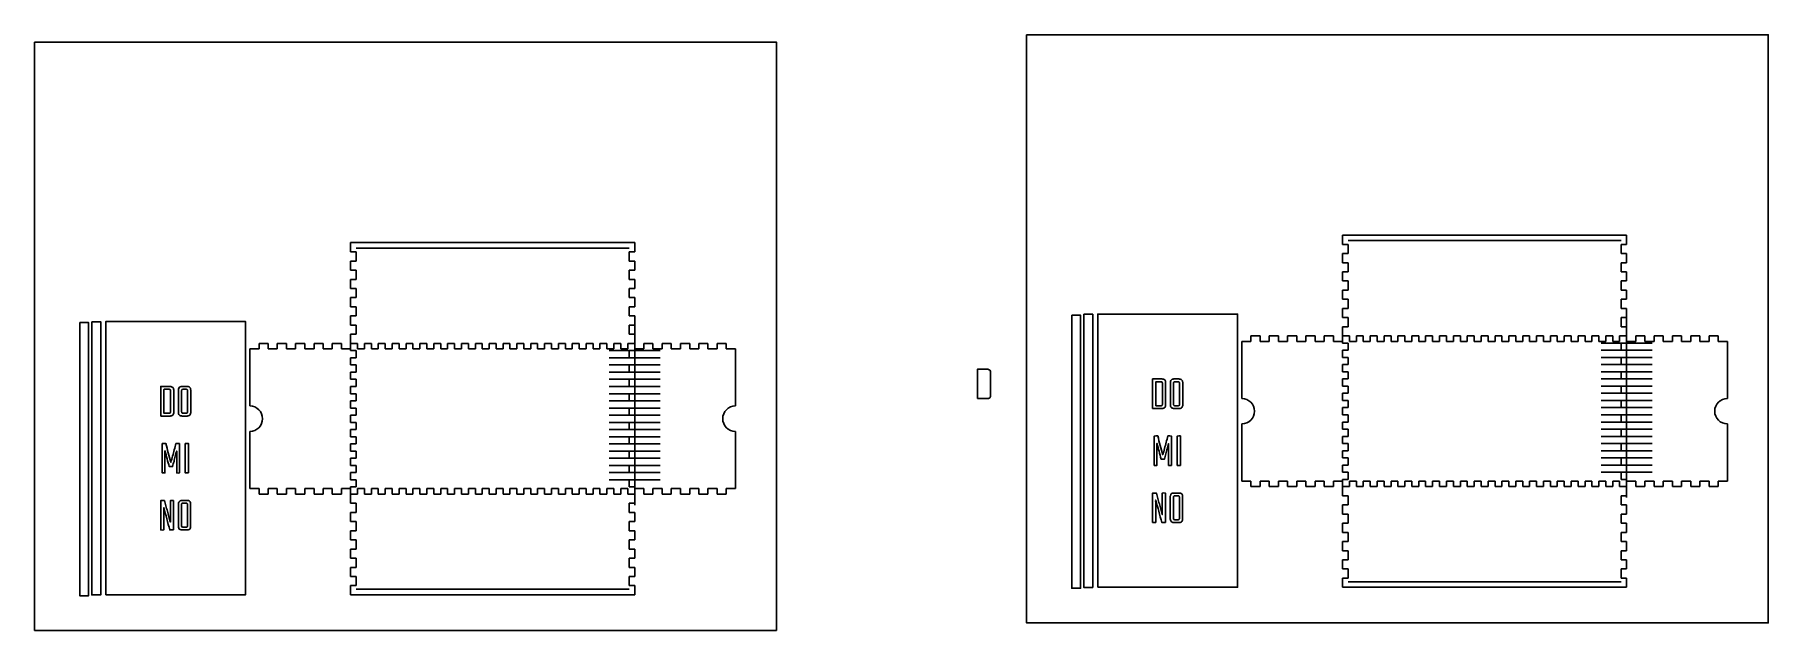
# Model space of a CAD drawing. Header units: millimetres. Extents: x 8559 to 9924, y 4295 to 4764.
import ezdxf

# ---------------------------------------------------------------- set-up
doc = ezdxf.new("R2010")
doc.units = ezdxf.units.MM
doc.header["$LTSCALE"] = 10
doc.header["$PDMODE"] = 2
doc.header["$PDSIZE"] = 20
for name, color, linetype in [('Corte exterior', 1, 'Continuous'), ('Corte interior', 5, 'Continuous'), ('Grabado linea bajo', 4, 'Continuous'), ('Grabado relleno', 6, 'Continuous'), ('Material', 7, 'Continuous')]:
    doc.layers.add(name, color=color, linetype=linetype)

msp = doc.modelspace()

# ---------------------------------------------------------------- linework, layer by layer
at = {"layer": 'Corte exterior', "color": 1}
for p, q in [((8808, 4592.9), (8808, 4600.2)), ((8808, 4600.2), (9031.6, 4600.2)), ((9031.6, 4600.2), (9031.6, 4592.9)), ((9588.8, 4598.8), (9588.8, 4606.1)), ((9588.8, 4606.1), (9812.4, 4606.1)), ((9593.1, 4598.8), (9588.8, 4598.8)), ((9593.1, 4591.6), (9593.1, 4598.8)), ((9808.1, 4591.6), (9808.1, 4598.8)), ((9808.1, 4598.8), (9812.4, 4598.8)), ((9812.4, 4606.1), (9812.4, 4598.8)), ((8812.3, 4592.9), (8808, 4592.9)), ((8808, 4578.5), (8808, 4585.7)), ((8808, 4585.7), (8812.3, 4585.7)), ((8812.3, 4585.7), (8812.3, 4592.9)), ((9027.3, 4585.7), (9027.3, 4592.9)), ((9027.3, 4592.9), (9031.6, 4592.9)), ((9031.6, 4585.7), (9027.3, 4585.7)), ((9031.6, 4585.7), (9031.6, 4578.5)), ((9031.6, 4578.5), (9031.6, 4585.7)), ((9588.8, 4584.4), (9588.8, 4591.6)), ((9588.8, 4591.6), (9593.1, 4591.6)), ((9812.4, 4591.6), (9808.1, 4591.6)), ((9812.4, 4591.6), (9812.4, 4584.4)), ((9812.4, 4584.4), (9812.4, 4591.6)), ((8812.3, 4578.5), (8808, 4578.5)), ((8812.3, 4571.3), (8812.3, 4578.5)), ((9027.3, 4571.3), (9027.3, 4578.5)), ((9027.3, 4578.5), (9031.6, 4578.5)), ((9593.1, 4584.4), (9588.8, 4584.4)), ((9588.8, 4570), (9588.8, 4577.2)), ((9588.8, 4577.2), (9593.1, 4577.2)), ((9593.1, 4577.2), (9593.1, 4584.4)), ((9808.1, 4577.2), (9808.1, 4584.4)), ((9808.1, 4584.4), (9812.4, 4584.4)), ((9812.4, 4577.2), (9808.1, 4577.2)), ((9812.4, 4577.2), (9812.4, 4570)), ((9812.4, 4570), (9812.4, 4577.2)), ((8808, 4564.1), (8808, 4571.3)), ((8808, 4571.3), (8812.3, 4571.3)), ((8812.3, 4564.1), (8808, 4564.1)), ((8812.3, 4556.9), (8812.3, 4564.1)), ((9031.6, 4571.3), (9027.3, 4571.3)), ((9027.3, 4556.9), (9027.3, 4564.1)), ((9027.3, 4564.1), (9031.6, 4564.1)), ((9031.6, 4571.3), (9031.6, 4564.1)), ((9031.6, 4564.1), (9031.6, 4571.3)), ((9593.1, 4570), (9588.8, 4570)), ((9588.8, 4555.6), (9588.8, 4562.8)), ((9588.8, 4562.8), (9593.1, 4562.8)), ((9593.1, 4562.8), (9593.1, 4570)), ((9808.1, 4562.8), (9808.1, 4570)), ((9808.1, 4570), (9812.4, 4570)), ((9812.4, 4562.8), (9808.1, 4562.8)), ((9812.4, 4562.8), (9812.4, 4555.6)), ((9812.4, 4555.6), (9812.4, 4562.8)), ((8808, 4549.7), (8808, 4556.9)), ((8808, 4556.9), (8812.3, 4556.9)), ((8812.3, 4549.7), (8808, 4549.7)), ((8812.3, 4542.5), (8812.3, 4549.7)), ((9031.6, 4556.9), (9027.3, 4556.9)), ((9027.3, 4542.5), (9027.3, 4549.7)), ((9027.3, 4549.7), (9031.6, 4549.7)), ((9031.6, 4556.9), (9031.6, 4549.7)), ((9031.6, 4549.7), (9031.6, 4556.9)), ((9593.1, 4555.6), (9588.8, 4555.6)), ((9588.8, 4541.2), (9588.8, 4548.4)), ((9588.8, 4548.4), (9593.1, 4548.4)), ((9593.1, 4548.4), (9593.1, 4555.6)), ((9808.1, 4548.4), (9808.1, 4555.6)), ((9808.1, 4555.6), (9812.4, 4555.6)), ((9812.4, 4548.4), (9808.1, 4548.4)), ((9812.4, 4548.4), (9812.4, 4541.2)), ((9812.4, 4541.2), (9812.4, 4548.4)), ((8808, 4535.3), (8808, 4542.5)), ((8808, 4542.5), (8812.3, 4542.5)), ((8812.3, 4535.3), (8808, 4535.3)), ((8812.3, 4528.1), (8812.3, 4535.3)), ((9031.6, 4542.5), (9027.3, 4542.5)), ((9027.3, 4528.1), (9027.3, 4535.3)), ((9027.3, 4535.3), (9031.6, 4535.3)), ((9031.6, 4542.5), (9031.6, 4535.3)), ((9031.6, 4535.3), (9031.6, 4542.5)), ((9593.1, 4541.2), (9588.8, 4541.2)), ((9588.8, 4526.8), (9588.8, 4534)), ((9588.8, 4534), (9593.1, 4534)), ((9593.1, 4534), (9593.1, 4541.2)), ((9808.1, 4534), (9808.1, 4541.2)), ((9808.1, 4541.2), (9812.4, 4541.2)), ((9812.4, 4534), (9808.1, 4534)), ((9812.4, 4534), (9812.4, 4526.8)), ((8743.1, 4520.9), (8735.9, 4520.9)), ((8735.9, 4520.9), (8735.9, 4516.6)), ((8743.1, 4516.6), (8743.1, 4520.9)), ((8757.5, 4520.9), (8750.3, 4520.9)), ((8750.3, 4520.9), (8750.3, 4516.6)), ((8757.5, 4516.6), (8757.5, 4520.9)), ((8772, 4520.9), (8764.7, 4520.9)), ((8764.7, 4520.9), (8764.7, 4516.6)), ((8772, 4516.6), (8772, 4520.9)), ((8786.4, 4520.9), (8779.2, 4520.9)), ((8779.2, 4520.9), (8779.2, 4516.6)), ((8786.4, 4516.6), (8786.4, 4520.9)), ((8800.8, 4520.9), (8793.6, 4520.9)), ((8793.6, 4520.9), (8793.6, 4516.6)), ((8800.8, 4516.6), (8800.8, 4520.9)), ((8808, 4520.9), (8808, 4528.1)), ((8808, 4528.1), (8812.3, 4528.1)), ((9031.6, 4528.1), (9027.3, 4528.1)), ((9031.6, 4528.1), (9031.6, 4520.9)), ((9031.6, 4520.9), (9031.6, 4515.2)), ((9038.8, 4516.6), (9038.8, 4520.9)), ((9038.8, 4520.9), (9046, 4520.9)), ((9046, 4520.9), (9046, 4516.6)), ((9053.2, 4516.6), (9053.2, 4520.9)), ((9053.2, 4520.9), (9060.4, 4520.9)), ((9060.4, 4520.9), (9060.4, 4516.6)), ((9067.6, 4516.6), (9067.6, 4520.9)), ((9067.6, 4520.9), (9074.9, 4520.9)), ((9074.9, 4520.9), (9074.9, 4516.6)), ((9082.1, 4516.6), (9082.1, 4520.9)), ((9082.1, 4520.9), (9089.3, 4520.9)), ((9089.3, 4520.9), (9089.3, 4516.6)), ((9096.5, 4516.6), (9096.5, 4520.9)), ((9096.5, 4520.9), (9103.7, 4520.9)), ((9103.7, 4520.9), (9103.7, 4516.6)), ((9509.5, 4522.5), (9509.5, 4477.5)), ((9516.7, 4522.5), (9509.5, 4522.5)), ((9523.9, 4526.8), (9516.7, 4526.8)), ((9516.7, 4526.8), (9516.7, 4522.5)), ((9523.9, 4522.5), (9523.9, 4526.8)), ((9531.1, 4522.5), (9523.9, 4522.5)), ((9538.3, 4526.8), (9531.1, 4526.8)), ((9531.1, 4526.8), (9531.1, 4522.5)), ((9538.3, 4522.5), (9538.3, 4526.8)), ((9545.5, 4522.5), (9538.3, 4522.5)), ((9552.7, 4526.8), (9545.5, 4526.8)), ((9545.5, 4526.8), (9545.5, 4522.5)), ((9552.7, 4522.5), (9552.7, 4526.8)), ((9559.9, 4522.5), (9552.7, 4522.5)), ((9567.2, 4526.8), (9559.9, 4526.8)), ((9559.9, 4526.8), (9559.9, 4522.5)), ((9567.2, 4522.5), (9567.2, 4526.8)), ((9574.4, 4522.5), (9567.2, 4522.5)), ((9581.6, 4526.8), (9574.4, 4526.8)), ((9574.4, 4526.8), (9574.4, 4522.5)), ((9581.6, 4522.5), (9581.6, 4526.8)), ((9588.8, 4522.5), (9581.6, 4522.5)), ((9812.4, 4526.8), (9812.4, 4521.1)), ((9812.4, 4522.5), (9819.6, 4522.5)), ((9819.6, 4522.5), (9819.6, 4526.8)), ((9819.6, 4526.8), (9826.8, 4526.8)), ((9826.8, 4526.8), (9826.8, 4522.5)), ((9826.8, 4522.5), (9834, 4522.5)), ((9834, 4522.5), (9834, 4526.8)), ((9834, 4526.8), (9841.2, 4526.8)), ((9841.2, 4526.8), (9841.2, 4522.5)), ((9841.2, 4522.5), (9848.4, 4522.5)), ((9848.4, 4522.5), (9848.4, 4526.8)), ((9848.4, 4526.8), (9855.6, 4526.8)), ((9855.6, 4526.8), (9855.6, 4522.5)), ((9855.6, 4522.5), (9862.8, 4522.5)), ((9862.8, 4522.5), (9862.8, 4526.8)), ((9862.8, 4526.8), (9870.1, 4526.8)), ((9870.1, 4526.8), (9870.1, 4522.5)), ((9870.1, 4522.5), (9877.3, 4522.5)), ((9877.3, 4522.5), (9877.3, 4526.8)), ((9877.3, 4526.8), (9884.5, 4526.8)), ((9884.5, 4526.8), (9884.5, 4522.5)), ((9884.5, 4522.5), (9891.7, 4522.5)), ((9891.7, 4522.5), (9891.7, 4477.5)), ((8728.7, 4516.6), (8728.7, 4471.6)), ((8735.9, 4516.6), (8728.7, 4516.6)), ((8750.3, 4516.6), (8743.1, 4516.6)), ((8764.7, 4516.6), (8757.5, 4516.6)), ((8779.2, 4516.6), (8772, 4516.6)), ((8793.6, 4516.6), (8786.4, 4516.6)), ((8808, 4516.6), (8800.8, 4516.6)), ((9031.6, 4516.6), (9038.8, 4516.6)), ((9031.6, 4509.6), (9031.6, 4503.9)), ((9046, 4516.6), (9053.2, 4516.6)), ((9060.4, 4516.6), (9067.6, 4516.6)), ((9074.9, 4516.6), (9082.1, 4516.6)), ((9089.3, 4516.6), (9096.5, 4516.6)), ((9103.7, 4516.6), (9110.9, 4516.6)), ((9110.9, 4516.6), (9110.9, 4471.6)), ((9812.4, 4515.5), (9812.4, 4509.8)), ((9812.4, 4504.2), (9812.4, 4498.5)), ((9031.6, 4498.3), (9031.6, 4492.6)), ((9812.4, 4492.9), (9812.4, 4487.2)), ((9031.6, 4487), (9031.6, 4481.3)), ((9812.4, 4481.6), (9812.4, 4475.9)), ((9031.6, 4475.7), (9031.6, 4470)), ((9031.6, 4464.4), (9031.6, 4458.7)), ((9812.4, 4470.3), (9812.4, 4464.6)), ((8728.7, 4451.6), (8728.7, 4406.6)), ((9031.6, 4453.1), (9031.6, 4447.4)), ((9110.9, 4451.6), (9110.9, 4406.6)), ((9509.5, 4457.5), (9509.5, 4412.5)), ((9812.4, 4459), (9812.4, 4453.3)), ((9891.7, 4457.5), (9891.7, 4412.5)), ((9031.6, 4441.8), (9031.6, 4436.1)), ((9812.4, 4447.7), (9812.4, 4442)), ((9812.4, 4436.4), (9812.4, 4430.7)), ((9031.6, 4430.5), (9031.6, 4424.8)), ((9812.4, 4425.1), (9812.4, 4419.5)), ((9031.6, 4419.2), (9031.6, 4413.6)), ((9516.7, 4412.5), (9509.5, 4412.5)), ((9516.7, 4408.2), (9516.7, 4412.5)), ((9523.9, 4408.2), (9516.7, 4408.2)), ((9531.1, 4412.5), (9523.9, 4412.5)), ((9523.9, 4412.5), (9523.9, 4408.2)), ((9531.1, 4408.2), (9531.1, 4412.5)), ((9538.3, 4408.2), (9531.1, 4408.2)), ((9545.5, 4412.5), (9538.3, 4412.5)), ((9538.3, 4412.5), (9538.3, 4408.2)), ((9545.5, 4408.2), (9545.5, 4412.5)), ((9552.7, 4408.2), (9545.5, 4408.2)), ((9559.9, 4412.5), (9552.7, 4412.5)), ((9552.7, 4412.5), (9552.7, 4408.2)), ((9559.9, 4408.2), (9559.9, 4412.5)), ((9567.2, 4408.2), (9559.9, 4408.2)), ((9574.4, 4412.5), (9567.2, 4412.5)), ((9567.2, 4412.5), (9567.2, 4408.2)), ((9574.4, 4408.2), (9574.4, 4412.5)), ((9581.6, 4408.2), (9574.4, 4408.2)), ((9588.8, 4412.5), (9581.6, 4412.5)), ((9581.6, 4412.5), (9581.6, 4408.2)), ((9588.8, 4408.2), (9588.8, 4400.9)), ((9812.4, 4412.5), (9819.6, 4412.5)), ((9812.4, 4400.9), (9812.4, 4408.2)), ((9819.6, 4412.5), (9819.6, 4408.2)), ((9819.6, 4408.2), (9826.8, 4408.2)), ((9826.8, 4412.5), (9834, 4412.5)), ((9826.8, 4408.2), (9826.8, 4412.5)), ((9834, 4412.5), (9834, 4408.2)), ((9834, 4408.2), (9841.2, 4408.2)), ((9841.2, 4412.5), (9848.4, 4412.5)), ((9841.2, 4408.2), (9841.2, 4412.5)), ((9848.4, 4412.5), (9848.4, 4408.2)), ((9848.4, 4408.2), (9855.6, 4408.2)), ((9855.6, 4412.5), (9862.8, 4412.5)), ((9855.6, 4408.2), (9855.6, 4412.5)), ((9862.8, 4412.5), (9862.8, 4408.2)), ((9862.8, 4408.2), (9870.1, 4408.2)), ((9870.1, 4412.5), (9877.3, 4412.5)), ((9870.1, 4408.2), (9870.1, 4412.5)), ((9877.3, 4412.5), (9877.3, 4408.2)), ((9877.3, 4408.2), (9884.5, 4408.2)), ((9884.5, 4408.2), (9884.5, 4412.5)), ((9884.5, 4412.5), (9891.7, 4412.5)), ((8735.9, 4406.6), (8728.7, 4406.6)), ((8735.9, 4402.3), (8735.9, 4406.6)), ((8743.1, 4402.3), (8735.9, 4402.3)), ((8750.3, 4406.6), (8743.1, 4406.6)), ((8743.1, 4406.6), (8743.1, 4402.3)), ((8750.3, 4402.3), (8750.3, 4406.6)), ((8757.5, 4402.3), (8750.3, 4402.3)), ((8764.7, 4406.6), (8757.5, 4406.6)), ((8757.5, 4406.6), (8757.5, 4402.3)), ((8764.7, 4402.3), (8764.7, 4406.6)), ((8772, 4402.3), (8764.7, 4402.3)), ((8779.2, 4406.6), (8772, 4406.6)), ((8772, 4406.6), (8772, 4402.3)), ((8779.2, 4402.3), (8779.2, 4406.6)), ((8786.4, 4402.3), (8779.2, 4402.3)), ((8793.6, 4406.6), (8786.4, 4406.6)), ((8786.4, 4406.6), (8786.4, 4402.3)), ((8793.6, 4402.3), (8793.6, 4406.6)), ((8800.8, 4402.3), (8793.6, 4402.3)), ((8808, 4406.6), (8800.8, 4406.6)), ((8800.8, 4406.6), (8800.8, 4402.3)), ((8808, 4402.3), (8808, 4395)), ((8808, 4395), (8812.3, 4395)), ((8812.3, 4395), (8812.3, 4387.8)), ((9031.6, 4395), (9027.3, 4395)), ((9027.3, 4395), (9027.3, 4387.8)), ((9031.6, 4406.6), (9038.8, 4406.6)), ((9031.6, 4395), (9031.6, 4402.3)), ((9038.8, 4406.6), (9038.8, 4402.3)), ((9038.8, 4402.3), (9046, 4402.3)), ((9046, 4406.6), (9053.2, 4406.6)), ((9046, 4402.3), (9046, 4406.6)), ((9053.2, 4406.6), (9053.2, 4402.3)), ((9053.2, 4402.3), (9060.4, 4402.3)), ((9060.4, 4406.6), (9067.6, 4406.6)), ((9060.4, 4402.3), (9060.4, 4406.6)), ((9067.6, 4406.6), (9067.6, 4402.3)), ((9067.6, 4402.3), (9074.9, 4402.3)), ((9074.9, 4406.6), (9082.1, 4406.6)), ((9074.9, 4402.3), (9074.9, 4406.6)), ((9082.1, 4406.6), (9082.1, 4402.3)), ((9082.1, 4402.3), (9089.3, 4402.3)), ((9089.3, 4406.6), (9096.5, 4406.6)), ((9089.3, 4402.3), (9089.3, 4406.6)), ((9096.5, 4406.6), (9096.5, 4402.3)), ((9096.5, 4402.3), (9103.7, 4402.3)), ((9103.7, 4402.3), (9103.7, 4406.6)), ((9103.7, 4406.6), (9110.9, 4406.6)), ((9588.8, 4400.9), (9593.1, 4400.9)), ((9593.1, 4400.9), (9593.1, 4393.7)), ((9812.4, 4400.9), (9808.1, 4400.9)), ((9808.1, 4400.9), (9808.1, 4393.7)), ((8808, 4387.8), (8808, 4380.6)), ((8808, 4387.8), (8808, 4380.6)), ((8812.3, 4387.8), (8808, 4387.8)), ((8808, 4380.6), (8812.3, 4380.6)), ((8812.3, 4380.6), (8812.3, 4373.4)), ((9027.3, 4387.8), (9031.6, 4387.8)), ((9031.6, 4380.6), (9027.3, 4380.6)), ((9027.3, 4380.6), (9027.3, 4373.4)), ((9031.6, 4380.6), (9031.6, 4387.8)), ((9031.6, 4380.6), (9031.6, 4387.8)), ((9031.6, 4387.8), (9031.6, 4380.6)), ((9588.8, 4393.7), (9588.8, 4386.5)), ((9588.8, 4393.7), (9588.8, 4386.5)), ((9593.1, 4393.7), (9588.8, 4393.7)), ((9588.8, 4386.5), (9593.1, 4386.5)), ((9593.1, 4386.5), (9593.1, 4379.3)), ((9808.1, 4393.7), (9812.4, 4393.7)), ((9812.4, 4386.5), (9808.1, 4386.5)), ((9808.1, 4386.5), (9808.1, 4379.3)), ((9812.4, 4386.5), (9812.4, 4393.7)), ((9812.4, 4386.5), (9812.4, 4393.7)), ((9812.4, 4393.7), (9812.4, 4386.5)), ((8808, 4373.4), (8808, 4366.2)), ((8808, 4373.4), (8808, 4366.2)), ((8812.3, 4373.4), (8808, 4373.4)), ((9027.3, 4373.4), (9031.6, 4373.4)), ((9031.6, 4366.2), (9031.6, 4373.4)), ((9031.6, 4366.2), (9031.6, 4373.4)), ((9031.6, 4373.4), (9031.6, 4366.2)), ((9588.8, 4379.3), (9588.8, 4372.1)), ((9588.8, 4379.3), (9588.8, 4372.1)), ((9593.1, 4379.3), (9588.8, 4379.3)), ((9588.8, 4372.1), (9593.1, 4372.1)), ((9593.1, 4372.1), (9593.1, 4364.9)), ((9808.1, 4379.3), (9812.4, 4379.3)), ((9812.4, 4372.1), (9808.1, 4372.1)), ((9808.1, 4372.1), (9808.1, 4364.9)), ((9812.4, 4372.1), (9812.4, 4379.3)), ((9812.4, 4372.1), (9812.4, 4379.3)), ((9812.4, 4379.3), (9812.4, 4372.1)), ((8808, 4366.2), (8812.3, 4366.2)), ((8808, 4359), (8808, 4351.8)), ((8808, 4359), (8808, 4351.8)), ((8812.3, 4359), (8808, 4359)), ((8812.3, 4366.2), (8812.3, 4359)), ((9031.6, 4366.2), (9027.3, 4366.2)), ((9027.3, 4366.2), (9027.3, 4359)), ((9027.3, 4359), (9031.6, 4359)), ((9031.6, 4351.8), (9031.6, 4359)), ((9031.6, 4351.8), (9031.6, 4359)), ((9031.6, 4359), (9031.6, 4351.8)), ((9588.8, 4364.9), (9588.8, 4357.7)), ((9588.8, 4364.9), (9588.8, 4357.7)), ((9593.1, 4364.9), (9588.8, 4364.9)), ((9588.8, 4357.7), (9593.1, 4357.7)), ((9593.1, 4357.7), (9593.1, 4350.5)), ((9808.1, 4364.9), (9812.4, 4364.9)), ((9812.4, 4357.7), (9808.1, 4357.7)), ((9808.1, 4357.7), (9808.1, 4350.5)), ((9812.4, 4357.7), (9812.4, 4364.9)), ((9812.4, 4357.7), (9812.4, 4364.9)), ((9812.4, 4364.9), (9812.4, 4357.7)), ((8808, 4351.8), (8812.3, 4351.8)), ((8808, 4344.6), (8808, 4337.4)), ((8808, 4344.6), (8808, 4337.4)), ((8812.3, 4344.6), (8808, 4344.6)), ((8812.3, 4351.8), (8812.3, 4344.6)), ((9031.6, 4351.8), (9027.3, 4351.8)), ((9027.3, 4351.8), (9027.3, 4344.6)), ((9027.3, 4344.6), (9031.6, 4344.6)), ((9031.6, 4337.4), (9031.6, 4344.6)), ((9031.6, 4337.4), (9031.6, 4344.6)), ((9031.6, 4344.6), (9031.6, 4337.4)), ((9588.8, 4350.5), (9588.8, 4343.3)), ((9588.8, 4350.5), (9588.8, 4343.3)), ((9593.1, 4350.5), (9588.8, 4350.5)), ((9588.8, 4343.3), (9593.1, 4343.3)), ((9593.1, 4343.3), (9593.1, 4336.1)), ((9808.1, 4350.5), (9812.4, 4350.5)), ((9812.4, 4343.3), (9808.1, 4343.3)), ((9808.1, 4343.3), (9808.1, 4336.1)), ((9812.4, 4343.3), (9812.4, 4350.5)), ((9812.4, 4343.3), (9812.4, 4350.5)), ((9812.4, 4350.5), (9812.4, 4343.3)), ((8808, 4337.4), (8812.3, 4337.4)), ((8808, 4330.2), (8808, 4323)), ((8812.3, 4330.2), (8808, 4330.2)), ((8812.3, 4337.4), (8812.3, 4330.2)), ((9031.6, 4337.4), (9027.3, 4337.4)), ((9027.3, 4337.4), (9027.3, 4330.2)), ((9027.3, 4330.2), (9031.6, 4330.2)), ((9031.6, 4323), (9031.6, 4330.2)), ((9588.8, 4336.1), (9588.8, 4328.9)), ((9593.1, 4336.1), (9588.8, 4336.1)), ((9588.8, 4328.9), (9812.4, 4328.9)), ((9808.1, 4336.1), (9812.4, 4336.1)), ((9812.4, 4328.9), (9812.4, 4336.1)), ((8808, 4323), (9031.6, 4323))]:
    msp.add_line(p, q, dxfattribs=at)
for points in [[(8594.8, 4537.2), (8601.8, 4537.2), (8601.8, 4322.2), (8594.8, 4322.2)], [(8604.3, 4537.9), (8611.3, 4537.9), (8611.3, 4322.9), (8604.3, 4322.9)], [(8615.3, 4323), (8725.3, 4323), (8725.3, 4538), (8615.3, 4538)], [(9375.6, 4543.1), (9382.6, 4543.1), (9382.6, 4328.1), (9375.6, 4328.1)], [(9385.1, 4543.8), (9392.1, 4543.8), (9392.1, 4328.8), (9385.1, 4328.8)], [(9396.1, 4328.9), (9506.1, 4328.9), (9506.1, 4543.9), (9396.1, 4543.9)]]:
    msp.add_lwpolyline(points, close=True, dxfattribs=at)
for centre, start, end in [((9509.5, 4467.5), 270, 90), ((9891.7, 4467.5), 90, 270), ((8728.7, 4461.6), 270, 90), ((9110.9, 4461.6), 90, 270)]:
    msp.add_arc(centre, 10, start, end, dxfattribs=at)
at = {"layer": 'Corte interior', "color": 5}
for p, q in [((8813.5, 4520.9), (8808, 4520.9)), ((8808, 4520.9), (8808, 4515.2)), ((8813.5, 4516.6), (8813.5, 4520.9)), ((8824.4, 4520.9), (8818.9, 4520.9)), ((8818.9, 4516.6), (8818.9, 4520.9)), ((8824.4, 4516.6), (8824.4, 4520.9)), ((8835.3, 4520.9), (8829.8, 4520.9)), ((8829.8, 4516.6), (8829.8, 4520.9)), ((8835.3, 4516.6), (8835.3, 4520.9)), ((8846.2, 4520.9), (8840.7, 4520.9)), ((8840.7, 4516.6), (8840.7, 4520.9)), ((8846.2, 4516.6), (8846.2, 4520.9)), ((8857.1, 4520.9), (8851.6, 4520.9)), ((8851.6, 4516.6), (8851.6, 4520.9)), ((8857.1, 4516.6), (8857.1, 4520.9)), ((8868, 4520.9), (8862.5, 4520.9)), ((8862.5, 4516.6), (8862.5, 4520.9)), ((8868, 4516.6), (8868, 4520.9)), ((8878.9, 4520.9), (8873.4, 4520.9)), ((8873.4, 4516.6), (8873.4, 4520.9)), ((8878.9, 4516.6), (8878.9, 4520.9)), ((8889.8, 4520.9), (8884.3, 4520.9)), ((8884.3, 4516.6), (8884.3, 4520.9)), ((8889.8, 4516.6), (8889.8, 4520.9)), ((8900.7, 4520.9), (8895.3, 4520.9)), ((8895.3, 4516.6), (8895.3, 4520.9)), ((8900.7, 4516.6), (8900.7, 4520.9)), ((8911.6, 4520.9), (8906.2, 4520.9)), ((8906.2, 4516.6), (8906.2, 4520.9)), ((8911.6, 4516.6), (8911.6, 4520.9)), ((8922.5, 4520.9), (8917.1, 4520.9)), ((8917.1, 4516.6), (8917.1, 4520.9)), ((8922.5, 4516.6), (8922.5, 4520.9)), ((8933.4, 4520.9), (8928, 4520.9)), ((8928, 4516.6), (8928, 4520.9)), ((8933.4, 4516.6), (8933.4, 4520.9)), ((8944.3, 4520.9), (8938.9, 4520.9)), ((8938.9, 4516.6), (8938.9, 4520.9)), ((8944.3, 4516.6), (8944.3, 4520.9)), ((8955.2, 4520.9), (8949.8, 4520.9)), ((8949.8, 4516.6), (8949.8, 4520.9)), ((8955.2, 4516.6), (8955.2, 4520.9)), ((8966.2, 4520.9), (8960.7, 4520.9)), ((8960.7, 4516.6), (8960.7, 4520.9)), ((8966.2, 4516.6), (8966.2, 4520.9)), ((8977.1, 4520.9), (8971.6, 4520.9)), ((8971.6, 4516.6), (8971.6, 4520.9)), ((8977.1, 4516.6), (8977.1, 4520.9)), ((8988, 4520.9), (8982.5, 4520.9)), ((8982.5, 4516.6), (8982.5, 4520.9)), ((8988, 4516.6), (8988, 4520.9)), ((8998.9, 4520.9), (8993.4, 4520.9)), ((8993.4, 4516.6), (8993.4, 4520.9)), ((8998.9, 4516.6), (8998.9, 4520.9)), ((9009.8, 4520.9), (9004.3, 4520.9)), ((9004.3, 4516.6), (9004.3, 4520.9)), ((9009.8, 4516.6), (9009.8, 4520.9)), ((9020.7, 4520.9), (9015.2, 4520.9)), ((9015.2, 4516.6), (9015.2, 4520.9)), ((9020.7, 4516.6), (9020.7, 4520.9)), ((9031.6, 4520.9), (9026.1, 4520.9)), ((9026.1, 4516.6), (9026.1, 4520.9)), ((9594.2, 4526.8), (9588.8, 4526.8)), ((9588.8, 4526.8), (9588.8, 4521.1)), ((9588.8, 4521.1), (9593.1, 4521.1)), ((9593.1, 4521.1), (9593.1, 4515.5)), ((9594.2, 4522.5), (9594.2, 4526.8)), ((9594.2, 4522.5), (9599.7, 4522.5)), ((9605.1, 4526.8), (9599.7, 4526.8)), ((9599.7, 4522.5), (9599.7, 4526.8)), ((9605.1, 4522.5), (9605.1, 4526.8)), ((9605.1, 4522.5), (9610.6, 4522.5)), ((9616, 4526.8), (9610.6, 4526.8)), ((9610.6, 4522.5), (9610.6, 4526.8)), ((9616, 4522.5), (9616, 4526.8)), ((9616, 4522.5), (9621.5, 4522.5)), ((9627, 4526.8), (9621.5, 4526.8)), ((9621.5, 4522.5), (9621.5, 4526.8)), ((9627, 4522.5), (9627, 4526.8)), ((9627, 4522.5), (9632.4, 4522.5)), ((9637.9, 4526.8), (9632.4, 4526.8)), ((9632.4, 4522.5), (9632.4, 4526.8)), ((9637.9, 4522.5), (9637.9, 4526.8)), ((9637.9, 4522.5), (9643.3, 4522.5)), ((9648.8, 4526.8), (9643.3, 4526.8)), ((9643.3, 4522.5), (9643.3, 4526.8)), ((9648.8, 4522.5), (9648.8, 4526.8)), ((9648.8, 4522.5), (9654.2, 4522.5)), ((9659.7, 4526.8), (9654.2, 4526.8)), ((9654.2, 4522.5), (9654.2, 4526.8)), ((9659.7, 4522.5), (9659.7, 4526.8)), ((9659.7, 4522.5), (9665.1, 4522.5)), ((9670.6, 4526.8), (9665.1, 4526.8)), ((9665.1, 4522.5), (9665.1, 4526.8)), ((9670.6, 4522.5), (9670.6, 4526.8)), ((9670.6, 4522.5), (9676, 4522.5)), ((9681.5, 4526.8), (9676, 4526.8)), ((9676, 4522.5), (9676, 4526.8)), ((9681.5, 4522.5), (9681.5, 4526.8)), ((9681.5, 4522.5), (9686.9, 4522.5)), ((9692.4, 4526.8), (9686.9, 4526.8)), ((9686.9, 4522.5), (9686.9, 4526.8)), ((9692.4, 4522.5), (9692.4, 4526.8)), ((9692.4, 4522.5), (9697.9, 4522.5)), ((9703.3, 4526.8), (9697.9, 4526.8)), ((9697.9, 4522.5), (9697.9, 4526.8)), ((9703.3, 4522.5), (9703.3, 4526.8)), ((9703.3, 4522.5), (9708.8, 4522.5)), ((9714.2, 4526.8), (9708.8, 4526.8)), ((9708.8, 4522.5), (9708.8, 4526.8)), ((9714.2, 4522.5), (9714.2, 4526.8)), ((9714.2, 4522.5), (9719.7, 4522.5)), ((9725.1, 4526.8), (9719.7, 4526.8)), ((9719.7, 4522.5), (9719.7, 4526.8)), ((9725.1, 4522.5), (9725.1, 4526.8)), ((9725.1, 4522.5), (9730.6, 4522.5)), ((9736, 4526.8), (9730.6, 4526.8)), ((9730.6, 4522.5), (9730.6, 4526.8)), ((9736, 4522.5), (9736, 4526.8)), ((9736, 4522.5), (9741.5, 4522.5)), ((9746.9, 4526.8), (9741.5, 4526.8)), ((9741.5, 4522.5), (9741.5, 4526.8)), ((9746.9, 4522.5), (9746.9, 4526.8)), ((9746.9, 4522.5), (9752.4, 4522.5)), ((9757.8, 4526.8), (9752.4, 4526.8)), ((9752.4, 4522.5), (9752.4, 4526.8)), ((9757.8, 4522.5), (9757.8, 4526.8)), ((9757.8, 4522.5), (9763.3, 4522.5)), ((9768.8, 4526.8), (9763.3, 4526.8)), ((9763.3, 4522.5), (9763.3, 4526.8)), ((9768.8, 4522.5), (9768.8, 4526.8)), ((9768.8, 4522.5), (9774.2, 4522.5)), ((9779.7, 4526.8), (9774.2, 4526.8)), ((9774.2, 4522.5), (9774.2, 4526.8)), ((9779.7, 4522.5), (9779.7, 4526.8)), ((9779.7, 4522.5), (9785.1, 4522.5)), ((9790.6, 4526.8), (9785.1, 4526.8)), ((9785.1, 4522.5), (9785.1, 4526.8)), ((9790.6, 4522.5), (9790.6, 4526.8)), ((9790.6, 4522.5), (9796, 4522.5)), ((9801.5, 4526.8), (9796, 4526.8)), ((9796, 4522.5), (9796, 4526.8)), ((9801.5, 4522.5), (9801.5, 4526.8)), ((9801.5, 4522.5), (9806.9, 4522.5)), ((9812.4, 4526.8), (9806.9, 4526.8)), ((9806.9, 4522.5), (9806.9, 4526.8)), ((9812.4, 4521.1), (9808.1, 4521.1)), ((9808.1, 4521.1), (9808.1, 4515.5)), ((8808, 4515.2), (8812.3, 4515.2)), ((8808, 4509.6), (8808, 4503.9)), ((8808, 4509.6), (8812.3, 4509.6)), ((8808, 4503.9), (8812.3, 4503.9)), ((8812.3, 4515.2), (8812.3, 4509.6)), ((8813.5, 4516.6), (8818.9, 4516.6)), ((8824.4, 4516.6), (8829.8, 4516.6)), ((8835.3, 4516.6), (8840.7, 4516.6)), ((8846.2, 4516.6), (8851.6, 4516.6)), ((8857.1, 4516.6), (8862.5, 4516.6)), ((8868, 4516.6), (8873.4, 4516.6)), ((8878.9, 4516.6), (8884.3, 4516.6)), ((8889.8, 4516.6), (8895.3, 4516.6)), ((8900.7, 4516.6), (8906.2, 4516.6)), ((8911.6, 4516.6), (8917.1, 4516.6)), ((8922.5, 4516.6), (8928, 4516.6)), ((8933.4, 4516.6), (8938.9, 4516.6)), ((8944.3, 4516.6), (8949.8, 4516.6)), ((8955.2, 4516.6), (8960.7, 4516.6)), ((8966.2, 4516.6), (8971.6, 4516.6)), ((8977.1, 4516.6), (8982.5, 4516.6)), ((8988, 4516.6), (8993.4, 4516.6)), ((8998.9, 4516.6), (9004.3, 4516.6)), ((9009.8, 4516.6), (9015.2, 4516.6)), ((9020.7, 4516.6), (9026.1, 4516.6)), ((9031.6, 4515.2), (9027.3, 4515.2)), ((9027.3, 4515.2), (9027.3, 4509.6)), ((9031.6, 4509.6), (9027.3, 4509.6)), ((9031.6, 4503.9), (9027.3, 4503.9)), ((9588.8, 4515.5), (9588.8, 4509.8)), ((9588.8, 4515.5), (9593.1, 4515.5)), ((9588.8, 4509.8), (9593.1, 4509.8)), ((9588.8, 4504.2), (9588.8, 4498.5)), ((9588.8, 4504.2), (9593.1, 4504.2)), ((9812.4, 4515.5), (9808.1, 4515.5)), ((9812.4, 4509.8), (9808.1, 4509.8)), ((9812.4, 4504.2), (9808.1, 4504.2)), ((8808, 4498.3), (8808, 4492.6)), ((8808, 4498.3), (8812.3, 4498.3)), ((8808, 4492.6), (8812.3, 4492.6)), ((9031.6, 4498.3), (9027.3, 4498.3)), ((9031.6, 4492.6), (9027.3, 4492.6)), ((9588.8, 4498.5), (9593.1, 4498.5)), ((9588.8, 4492.9), (9588.8, 4487.2)), ((9588.8, 4492.9), (9593.1, 4492.9)), ((9812.4, 4498.5), (9808.1, 4498.5)), ((9812.4, 4492.9), (9808.1, 4492.9)), ((8808, 4487), (8808, 4481.3)), ((8808, 4487), (8812.3, 4487)), ((8808, 4481.3), (8812.3, 4481.3)), ((9031.6, 4487), (9027.3, 4487)), ((9031.6, 4481.3), (9027.3, 4481.3)), ((9588.8, 4487.2), (9593.1, 4487.2)), ((9588.8, 4481.6), (9588.8, 4475.9)), ((9588.8, 4481.6), (9593.1, 4481.6)), ((9588.8, 4475.9), (9593.1, 4475.9)), ((9812.4, 4487.2), (9808.1, 4487.2)), ((9812.4, 4481.6), (9808.1, 4481.6)), ((9812.4, 4475.9), (9808.1, 4475.9)), ((8808, 4475.7), (8808, 4470)), ((8808, 4475.7), (8812.3, 4475.7)), ((8808, 4470), (8812.3, 4470)), ((8808, 4464.4), (8808, 4458.7)), ((8808, 4464.4), (8812.3, 4464.4)), ((9031.6, 4475.7), (9027.3, 4475.7)), ((9031.6, 4470), (9027.3, 4470)), ((9031.6, 4464.4), (9027.3, 4464.4)), ((9588.8, 4470.3), (9588.8, 4464.6)), ((9588.8, 4470.3), (9593.1, 4470.3)), ((9588.8, 4464.6), (9593.1, 4464.6)), ((9812.4, 4470.3), (9808.1, 4470.3)), ((9812.4, 4464.6), (9808.1, 4464.6)), ((8808, 4458.7), (8812.3, 4458.7)), ((8808, 4453.1), (8808, 4447.4)), ((8808, 4453.1), (8812.3, 4453.1)), ((9031.6, 4458.7), (9027.3, 4458.7)), ((9031.6, 4453.1), (9027.3, 4453.1)), ((9588.8, 4459), (9588.8, 4453.3)), ((9588.8, 4459), (9593.1, 4459)), ((9588.8, 4453.3), (9593.1, 4453.3)), ((9812.4, 4459), (9808.1, 4459)), ((9812.4, 4453.3), (9808.1, 4453.3)), ((8808, 4447.4), (8812.3, 4447.4)), ((8808, 4441.8), (8808, 4436.1)), ((8808, 4441.8), (8812.3, 4441.8)), ((8808, 4436.1), (8812.3, 4436.1)), ((9031.6, 4447.4), (9027.3, 4447.4)), ((9031.6, 4441.8), (9027.3, 4441.8)), ((9031.6, 4436.1), (9027.3, 4436.1)), ((9588.8, 4447.7), (9588.8, 4442)), ((9588.8, 4447.7), (9593.1, 4447.7)), ((9588.8, 4442), (9593.1, 4442)), ((9588.8, 4436.4), (9588.8, 4430.7)), ((9588.8, 4436.4), (9593.1, 4436.4)), ((9812.4, 4447.7), (9808.1, 4447.7)), ((9812.4, 4442), (9808.1, 4442)), ((9812.4, 4436.4), (9808.1, 4436.4)), ((8808, 4430.5), (8808, 4424.8)), ((8808, 4430.5), (8812.3, 4430.5)), ((8808, 4424.8), (8812.3, 4424.8)), ((9031.6, 4430.5), (9027.3, 4430.5)), ((9031.6, 4424.8), (9027.3, 4424.8)), ((9588.8, 4430.7), (9593.1, 4430.7)), ((9588.8, 4425.1), (9588.8, 4419.5)), ((9588.8, 4425.1), (9593.1, 4425.1)), ((9812.4, 4430.7), (9808.1, 4430.7)), ((9812.4, 4425.1), (9808.1, 4425.1)), ((8808, 4419.2), (8808, 4413.6)), ((8808, 4419.2), (8812.3, 4419.2)), ((8808, 4413.6), (8812.3, 4413.6)), ((8808, 4407.9), (8808, 4402.3)), ((8808, 4407.9), (8812.3, 4407.9)), ((8812.3, 4413.6), (8812.3, 4407.9)), ((9031.6, 4419.2), (9027.3, 4419.2)), ((9031.6, 4413.6), (9027.3, 4413.6)), ((9027.3, 4413.6), (9027.3, 4407.9)), ((9031.6, 4407.9), (9027.3, 4407.9)), ((9031.6, 4407.9), (9031.6, 4402.3)), ((9588.8, 4419.5), (9593.1, 4419.5)), ((9588.8, 4413.8), (9588.8, 4408.2)), ((9588.8, 4413.8), (9593.1, 4413.8)), ((9594.2, 4408.2), (9588.8, 4408.2)), ((9593.1, 4419.5), (9593.1, 4413.8)), ((9594.2, 4412.5), (9599.7, 4412.5)), ((9594.2, 4412.5), (9594.2, 4408.2)), ((9599.7, 4412.5), (9599.7, 4408.2)), ((9605.1, 4408.2), (9599.7, 4408.2)), ((9605.1, 4412.5), (9610.6, 4412.5)), ((9605.1, 4412.5), (9605.1, 4408.2)), ((9610.6, 4412.5), (9610.6, 4408.2)), ((9616, 4408.2), (9610.6, 4408.2)), ((9616, 4412.5), (9621.5, 4412.5)), ((9616, 4412.5), (9616, 4408.2)), ((9621.5, 4412.5), (9621.5, 4408.2)), ((9627, 4408.2), (9621.5, 4408.2)), ((9627, 4412.5), (9632.4, 4412.5)), ((9627, 4412.5), (9627, 4408.2)), ((9632.4, 4412.5), (9632.4, 4408.2)), ((9637.9, 4408.2), (9632.4, 4408.2)), ((9637.9, 4412.5), (9643.3, 4412.5)), ((9637.9, 4412.5), (9637.9, 4408.2)), ((9643.3, 4412.5), (9643.3, 4408.2)), ((9648.8, 4408.2), (9643.3, 4408.2)), ((9648.8, 4412.5), (9654.2, 4412.5)), ((9648.8, 4412.5), (9648.8, 4408.2)), ((9654.2, 4412.5), (9654.2, 4408.2)), ((9659.7, 4408.2), (9654.2, 4408.2)), ((9659.7, 4412.5), (9665.1, 4412.5)), ((9659.7, 4412.5), (9659.7, 4408.2)), ((9665.1, 4412.5), (9665.1, 4408.2)), ((9670.6, 4408.2), (9665.1, 4408.2)), ((9670.6, 4412.5), (9676, 4412.5)), ((9670.6, 4412.5), (9670.6, 4408.2)), ((9676, 4412.5), (9676, 4408.2)), ((9681.5, 4408.2), (9676, 4408.2)), ((9681.5, 4412.5), (9686.9, 4412.5)), ((9681.5, 4412.5), (9681.5, 4408.2)), ((9686.9, 4412.5), (9686.9, 4408.2)), ((9692.4, 4408.2), (9686.9, 4408.2)), ((9692.4, 4412.5), (9697.9, 4412.5)), ((9692.4, 4412.5), (9692.4, 4408.2)), ((9697.9, 4412.5), (9697.9, 4408.2)), ((9703.3, 4408.2), (9697.9, 4408.2)), ((9703.3, 4412.5), (9708.8, 4412.5)), ((9703.3, 4412.5), (9703.3, 4408.2)), ((9708.8, 4412.5), (9708.8, 4408.2)), ((9714.2, 4408.2), (9708.8, 4408.2)), ((9714.2, 4412.5), (9719.7, 4412.5)), ((9714.2, 4412.5), (9714.2, 4408.2)), ((9719.7, 4412.5), (9719.7, 4408.2)), ((9725.1, 4408.2), (9719.7, 4408.2)), ((9725.1, 4412.5), (9730.6, 4412.5)), ((9725.1, 4412.5), (9725.1, 4408.2)), ((9730.6, 4412.5), (9730.6, 4408.2)), ((9736, 4408.2), (9730.6, 4408.2)), ((9736, 4412.5), (9741.5, 4412.5)), ((9736, 4412.5), (9736, 4408.2)), ((9741.5, 4412.5), (9741.5, 4408.2)), ((9746.9, 4408.2), (9741.5, 4408.2)), ((9746.9, 4412.5), (9752.4, 4412.5)), ((9746.9, 4412.5), (9746.9, 4408.2)), ((9752.4, 4412.5), (9752.4, 4408.2)), ((9757.8, 4408.2), (9752.4, 4408.2)), ((9757.8, 4412.5), (9763.3, 4412.5)), ((9757.8, 4412.5), (9757.8, 4408.2)), ((9763.3, 4412.5), (9763.3, 4408.2)), ((9768.8, 4408.2), (9763.3, 4408.2)), ((9768.8, 4412.5), (9774.2, 4412.5)), ((9768.8, 4412.5), (9768.8, 4408.2)), ((9774.2, 4412.5), (9774.2, 4408.2)), ((9779.7, 4408.2), (9774.2, 4408.2)), ((9779.7, 4412.5), (9785.1, 4412.5)), ((9779.7, 4412.5), (9779.7, 4408.2)), ((9785.1, 4412.5), (9785.1, 4408.2)), ((9790.6, 4408.2), (9785.1, 4408.2)), ((9790.6, 4412.5), (9796, 4412.5)), ((9790.6, 4412.5), (9790.6, 4408.2)), ((9796, 4412.5), (9796, 4408.2)), ((9801.5, 4408.2), (9796, 4408.2)), ((9801.5, 4412.5), (9806.9, 4412.5)), ((9801.5, 4412.5), (9801.5, 4408.2)), ((9806.9, 4412.5), (9806.9, 4408.2)), ((9812.4, 4408.2), (9806.9, 4408.2)), ((9812.4, 4419.5), (9808.1, 4419.5)), ((9808.1, 4419.5), (9808.1, 4413.8)), ((9812.4, 4413.8), (9808.1, 4413.8)), ((9812.4, 4413.8), (9812.4, 4408.2)), ((8813.5, 4402.3), (8808, 4402.3)), ((8813.5, 4406.6), (8818.9, 4406.6)), ((8813.5, 4406.6), (8813.5, 4402.3)), ((8818.9, 4406.6), (8818.9, 4402.3)), ((8824.4, 4402.3), (8818.9, 4402.3)), ((8824.4, 4406.6), (8829.8, 4406.6)), ((8824.4, 4406.6), (8824.4, 4402.3)), ((8829.8, 4406.6), (8829.8, 4402.3)), ((8835.3, 4402.3), (8829.8, 4402.3)), ((8835.3, 4406.6), (8840.7, 4406.6)), ((8835.3, 4406.6), (8835.3, 4402.3)), ((8840.7, 4406.6), (8840.7, 4402.3)), ((8846.2, 4402.3), (8840.7, 4402.3)), ((8846.2, 4406.6), (8851.6, 4406.6)), ((8846.2, 4406.6), (8846.2, 4402.3)), ((8851.6, 4406.6), (8851.6, 4402.3)), ((8857.1, 4402.3), (8851.6, 4402.3)), ((8857.1, 4406.6), (8862.5, 4406.6)), ((8857.1, 4406.6), (8857.1, 4402.3)), ((8862.5, 4406.6), (8862.5, 4402.3)), ((8868, 4402.3), (8862.5, 4402.3)), ((8868, 4406.6), (8873.4, 4406.6)), ((8868, 4406.6), (8868, 4402.3)), ((8873.4, 4406.6), (8873.4, 4402.3)), ((8878.9, 4402.3), (8873.4, 4402.3)), ((8878.9, 4406.6), (8884.3, 4406.6)), ((8878.9, 4406.6), (8878.9, 4402.3)), ((8884.3, 4406.6), (8884.3, 4402.3)), ((8889.8, 4402.3), (8884.3, 4402.3)), ((8889.8, 4406.6), (8895.3, 4406.6)), ((8889.8, 4406.6), (8889.8, 4402.3)), ((8895.3, 4406.6), (8895.3, 4402.3)), ((8900.7, 4402.3), (8895.3, 4402.3)), ((8900.7, 4406.6), (8906.2, 4406.6)), ((8900.7, 4406.6), (8900.7, 4402.3)), ((8906.2, 4406.6), (8906.2, 4402.3)), ((8911.6, 4402.3), (8906.2, 4402.3)), ((8911.6, 4406.6), (8917.1, 4406.6)), ((8911.6, 4406.6), (8911.6, 4402.3)), ((8917.1, 4406.6), (8917.1, 4402.3)), ((8922.5, 4402.3), (8917.1, 4402.3)), ((8922.5, 4406.6), (8928, 4406.6)), ((8922.5, 4406.6), (8922.5, 4402.3)), ((8928, 4406.6), (8928, 4402.3)), ((8933.4, 4402.3), (8928, 4402.3)), ((8933.4, 4406.6), (8938.9, 4406.6)), ((8933.4, 4406.6), (8933.4, 4402.3)), ((8938.9, 4406.6), (8938.9, 4402.3)), ((8944.3, 4402.3), (8938.9, 4402.3)), ((8944.3, 4406.6), (8949.8, 4406.6)), ((8944.3, 4406.6), (8944.3, 4402.3)), ((8949.8, 4406.6), (8949.8, 4402.3)), ((8955.2, 4402.3), (8949.8, 4402.3)), ((8955.2, 4406.6), (8960.7, 4406.6)), ((8955.2, 4406.6), (8955.2, 4402.3)), ((8960.7, 4406.6), (8960.7, 4402.3)), ((8966.2, 4402.3), (8960.7, 4402.3)), ((8966.2, 4406.6), (8971.6, 4406.6)), ((8966.2, 4406.6), (8966.2, 4402.3)), ((8971.6, 4406.6), (8971.6, 4402.3)), ((8977.1, 4402.3), (8971.6, 4402.3)), ((8977.1, 4406.6), (8982.5, 4406.6)), ((8977.1, 4406.6), (8977.1, 4402.3)), ((8982.5, 4406.6), (8982.5, 4402.3)), ((8988, 4402.3), (8982.5, 4402.3)), ((8988, 4406.6), (8993.4, 4406.6)), ((8988, 4406.6), (8988, 4402.3)), ((8993.4, 4406.6), (8993.4, 4402.3)), ((8998.9, 4402.3), (8993.4, 4402.3)), ((8998.9, 4406.6), (9004.3, 4406.6)), ((8998.9, 4406.6), (8998.9, 4402.3)), ((9004.3, 4406.6), (9004.3, 4402.3)), ((9009.8, 4402.3), (9004.3, 4402.3)), ((9009.8, 4406.6), (9015.2, 4406.6)), ((9009.8, 4406.6), (9009.8, 4402.3)), ((9015.2, 4406.6), (9015.2, 4402.3)), ((9020.7, 4402.3), (9015.2, 4402.3)), ((9020.7, 4406.6), (9026.1, 4406.6)), ((9020.7, 4406.6), (9020.7, 4402.3)), ((9026.1, 4406.6), (9026.1, 4402.3)), ((9031.6, 4402.3), (9026.1, 4402.3))]:
    msp.add_line(p, q, dxfattribs=at)
for points in [[(8812.3, 4503.9), (8812.3, 4498.3)], [(9027.3, 4503.9), (9027.3, 4498.3)], [(9593.1, 4509.8), (9593.1, 4504.2)], [(9808.1, 4509.8), (9808.1, 4504.2)], [(8812.3, 4492.6), (8812.3, 4487)], [(9027.3, 4492.6), (9027.3, 4487)], [(9593.1, 4498.5), (9593.1, 4492.9)], [(9808.1, 4498.5), (9808.1, 4492.9)], [(8812.3, 4481.3), (8812.3, 4475.7)], [(9027.3, 4481.3), (9027.3, 4475.7)], [(9593.1, 4487.2), (9593.1, 4481.6)], [(9593.1, 4475.9), (9593.1, 4470.3)], [(9808.1, 4487.2), (9808.1, 4481.6)], [(9808.1, 4475.9), (9808.1, 4470.3)], [(8812.3, 4470), (8812.3, 4464.4)], [(9027.3, 4470), (9027.3, 4464.4)], [(9593.1, 4464.6), (9593.1, 4459)], [(9808.1, 4464.6), (9808.1, 4459)], [(8812.3, 4458.7), (8812.3, 4453.1)], [(9027.3, 4458.7), (9027.3, 4453.1)], [(9593.1, 4453.3), (9593.1, 4447.7)], [(9808.1, 4453.3), (9808.1, 4447.7)], [(8812.3, 4447.4), (8812.3, 4441.8)], [(8812.3, 4436.1), (8812.3, 4430.5)], [(9027.3, 4447.4), (9027.3, 4441.8)], [(9027.3, 4436.1), (9027.3, 4430.5)], [(9593.1, 4442), (9593.1, 4436.4)], [(9808.1, 4442), (9808.1, 4436.4)], [(8812.3, 4424.8), (8812.3, 4419.2)], [(9027.3, 4424.8), (9027.3, 4419.2)], [(9593.1, 4430.7), (9593.1, 4425.1)], [(9808.1, 4430.7), (9808.1, 4425.1)]]:
    msp.add_lwpolyline(points, dxfattribs=at)
for p in [(9812.4, 4521.1), (9031.6, 4515.2), (9031.6, 4509.6), (9031.6, 4503.9), (9812.4, 4515.5), (9812.4, 4509.8), (9812.4, 4504.2), (9031.6, 4498.3), (9031.6, 4492.6), (9812.4, 4498.5), (9812.4, 4492.9), (9031.6, 4487), (9031.6, 4481.3), (9812.4, 4487.2), (9812.4, 4481.6), (9812.4, 4475.9), (9031.6, 4475.7), (9031.6, 4470), (9031.6, 4464.4), (9812.4, 4470.3), (9812.4, 4464.6), (9031.6, 4458.7), (9031.6, 4453.1), (9812.4, 4459), (9812.4, 4453.3), (9031.6, 4447.4), (9031.6, 4441.8), (9031.6, 4436.1), (9812.4, 4447.7), (9812.4, 4442), (9812.4, 4436.4), (9031.6, 4430.5), (9031.6, 4424.8), (9812.4, 4430.7), (9812.4, 4425.1), (9031.6, 4419.2), (9031.6, 4413.6), (9812.4, 4419.5)]:
    msp.add_point(p, dxfattribs=at)
at = {"layer": 'Grabado linea bajo', "color": 4}
for p, q in [((9593.1, 4601.8), (9808.1, 4601.8)), ((8812.3, 4595.9), (9027.3, 4595.9)), ((8812.3, 4327.3), (9027.3, 4327.3)), ((9593.1, 4333.2), (9808.1, 4333.2))]:
    msp.add_line(p, q, dxfattribs=at)
at = {"layer": 'Grabado relleno', "color": 6}
for points, knots in [([(9301.5, 4477.4), (9301.5, 4485.1), (9301.5, 4492.8), (9301.5, 4500.6), (9301.7, 4500.6), (9301.8, 4500.6), (9301.9, 4500.6), (9304.2, 4500.6), (9306.6, 4500.6), (9308.9, 4500.6), (9309.3, 4500.6), (9309.7, 4500.6), (9310.2, 4500.4), (9310.9, 4500.2), (9311.4, 4499.7), (9311.6, 4498.9), (9311.7, 4498.6), (9311.7, 4498.3), (9311.8, 4497.9), (9311.8, 4497.7), (9311.8, 4497.6), (9311.8, 4497.4), (9311.8, 4491.8), (9311.8, 4486.2), (9311.8, 4480.6), (9311.8, 4480.1), (9311.8, 4479.6), (9311.7, 4479.2), (9311.4, 4478.3), (9310.9, 4477.8), (9310, 4477.5), (9309.7, 4477.4), (9309.4, 4477.4), (9309, 4477.4), (9306.6, 4477.4), (9304.2, 4477.4), (9301.7, 4477.4), (9301.7, 4477.4), (9301.6, 4477.4), (9301.5, 4477.4)], [0, 0, 0, 0, 1, 1, 1, 2, 2, 2, 3, 3, 3, 4, 4, 4, 5, 5, 5, 6, 6, 6, 7, 7, 7, 8, 8, 8, 9, 9, 9, 10, 10, 10, 11, 11, 11, 12, 12, 12, 13, 13, 13, 13]), ([(9439.2, 4469.6), (9439.2, 4477.4), (9439.2, 4485.1), (9439.2, 4492.9), (9439.4, 4492.9), (9439.5, 4492.9), (9439.7, 4492.9), (9442, 4492.9), (9444.3, 4492.9), (9446.6, 4492.9), (9447.1, 4492.9), (9447.5, 4492.8), (9447.9, 4492.7), (9448.6, 4492.4), (9449.1, 4491.9), (9449.4, 4491.2), (9449.5, 4490.9), (9449.5, 4490.5), (9449.5, 4490.2), (9449.6, 4490), (9449.5, 4489.8), (9449.5, 4489.7), (9449.5, 4484), (9449.5, 4478.4), (9449.5, 4472.8), (9449.5, 4472.4), (9449.5, 4471.9), (9449.4, 4471.4), (9449.2, 4470.6), (9448.6, 4470), (9447.8, 4469.8), (9447.5, 4469.7), (9447.1, 4469.6), (9446.8, 4469.6), (9444.3, 4469.6), (9441.9, 4469.6), (9439.5, 4469.6), (9439.4, 4469.6), (9439.3, 4469.6), (9439.2, 4469.6)], [0, 0, 0, 0, 1, 1, 1, 2, 2, 2, 3, 3, 3, 4, 4, 4, 5, 5, 5, 6, 6, 6, 7, 7, 7, 8, 8, 8, 9, 9, 9, 10, 10, 10, 11, 11, 11, 12, 12, 12, 13, 13, 13, 13]), ([(9441.8, 4471.9), (9441.9, 4471.8), (9441.9, 4471.8), (9442, 4471.8), (9443.3, 4471.8), (9444.7, 4471.8), (9446, 4471.8), (9446.1, 4471.8), (9446.2, 4471.9), (9446.4, 4471.9), (9446.7, 4472), (9446.9, 4472.1), (9446.9, 4472.5), (9446.9, 4472.7), (9447, 4473), (9447, 4473.2), (9447, 4478.6), (9447, 4483.9), (9447, 4489.3), (9447, 4489.5), (9446.9, 4489.8), (9446.9, 4490), (9446.9, 4490.4), (9446.7, 4490.6), (9446.3, 4490.6), (9446.2, 4490.6), (9446, 4490.7), (9445.9, 4490.7), (9444.6, 4490.7), (9443.4, 4490.7), (9442.1, 4490.7), (9442, 4490.7), (9441.9, 4490.6), (9441.8, 4490.6), (9441.8, 4490.1), (9441.8, 4472.2), (9441.8, 4471.9)], [0, 0, 0, 0, 1, 1, 1, 2, 2, 2, 3, 3, 3, 4, 4, 4, 5, 5, 5, 6, 6, 6, 7, 7, 7, 8, 8, 8, 9, 9, 9, 10, 10, 10, 11, 11, 11, 12, 12, 12, 12]), ([(9453.3, 4481.3), (9453.3, 4484.1), (9453.3, 4486.9), (9453.3, 4489.7), (9453.3, 4490.1), (9453.3, 4490.5), (9453.3, 4490.8), (9453.6, 4492), (9454.3, 4492.7), (9455.5, 4492.8), (9455.7, 4492.9), (9456, 4492.9), (9456.2, 4492.9), (9457.5, 4492.9), (9458.7, 4492.9), (9460, 4492.9), (9460.3, 4492.9), (9460.7, 4492.8), (9461, 4492.8), (9462.1, 4492.5), (9462.8, 4491.8), (9462.9, 4490.6), (9463, 4490.4), (9463, 4490.1), (9463, 4489.9), (9463, 4484.1), (9463, 4478.4), (9463, 4472.6), (9463, 4472.2), (9462.9, 4471.9), (9462.8, 4471.5), (9462.6, 4470.5), (9462, 4469.9), (9461, 4469.7), (9460.7, 4469.7), (9460.4, 4469.6), (9460.1, 4469.6), (9458.8, 4469.6), (9457.5, 4469.6), (9456.2, 4469.6), (9455.8, 4469.6), (9455.4, 4469.7), (9455, 4469.8), (9454.2, 4470), (9453.7, 4470.6), (9453.4, 4471.4), (9453.3, 4471.8), (9453.3, 4472.3), (9453.3, 4472.7), (9453.3, 4475.6), (9453.3, 4478.4), (9453.3, 4481.3)], [0, 0, 0, 0, 1, 1, 1, 2, 2, 2, 3, 3, 3, 4, 4, 4, 5, 5, 5, 6, 6, 6, 7, 7, 7, 8, 8, 8, 9, 9, 9, 10, 10, 10, 11, 11, 11, 12, 12, 12, 13, 13, 13, 14, 14, 14, 15, 15, 15, 16, 16, 16, 17, 17, 17, 17]), ([(9455.8, 4481.2), (9455.8, 4479.1), (9455.8, 4477), (9455.8, 4474.9), (9455.8, 4474.3), (9455.8, 4473.6), (9455.8, 4472.9), (9455.8, 4472.7), (9455.8, 4472.5), (9455.9, 4472.3), (9455.9, 4472.1), (9456.1, 4472), (9456.3, 4471.9), (9456.5, 4471.9), (9456.6, 4471.8), (9456.8, 4471.8), (9457.7, 4471.8), (9458.5, 4471.8), (9459.4, 4471.8), (9459.6, 4471.8), (9459.7, 4471.9), (9459.9, 4471.9), (9460.2, 4471.9), (9460.3, 4472.1), (9460.4, 4472.4), (9460.4, 4472.6), (9460.4, 4472.8), (9460.4, 4473), (9460.4, 4478.5), (9460.4, 4484), (9460.4, 4489.5), (9460.4, 4489.7), (9460.4, 4489.9), (9460.4, 4490.1), (9460.3, 4490.4), (9460.2, 4490.6), (9459.9, 4490.6), (9459.7, 4490.6), (9459.5, 4490.7), (9459.3, 4490.7), (9458.5, 4490.7), (9457.7, 4490.7), (9456.9, 4490.7), (9456.8, 4490.7), (9456.6, 4490.7), (9456.5, 4490.6), (9456.1, 4490.6), (9455.9, 4490.4), (9455.8, 4490), (9455.8, 4489.8), (9455.8, 4489.6), (9455.8, 4489.3), (9455.8, 4486.6), (9455.8, 4483.9), (9455.8, 4481.2)], [0, 0, 0, 0, 1, 1, 1, 2, 2, 2, 3, 3, 3, 4, 4, 4, 5, 5, 5, 6, 6, 6, 7, 7, 7, 8, 8, 8, 9, 9, 9, 10, 10, 10, 11, 11, 11, 12, 12, 12, 13, 13, 13, 14, 14, 14, 15, 15, 15, 16, 16, 16, 17, 17, 17, 18, 18, 18, 18]), ([(8658.5, 4463.7), (8658.5, 4471.5), (8658.5, 4479.2), (8658.5, 4487), (8658.6, 4487), (8658.8, 4487), (8658.9, 4487), (8661.2, 4487), (8663.5, 4487), (8665.8, 4487), (8666.3, 4487), (8666.7, 4486.9), (8667.1, 4486.8), (8667.9, 4486.5), (8668.3, 4486), (8668.6, 4485.3), (8668.7, 4485), (8668.7, 4484.6), (8668.8, 4484.3), (8668.8, 4484.1), (8668.8, 4483.9), (8668.8, 4483.8), (8668.8, 4478.2), (8668.8, 4472.5), (8668.8, 4466.9), (8668.8, 4466.5), (8668.7, 4466), (8668.6, 4465.5), (8668.4, 4464.7), (8667.8, 4464.1), (8667, 4463.9), (8666.7, 4463.8), (8666.3, 4463.7), (8666, 4463.7), (8663.6, 4463.7), (8661.1, 4463.7), (8658.7, 4463.7), (8658.6, 4463.7), (8658.6, 4463.7), (8658.5, 4463.7)], [0, 0, 0, 0, 1, 1, 1, 2, 2, 2, 3, 3, 3, 4, 4, 4, 5, 5, 5, 6, 6, 6, 7, 7, 7, 8, 8, 8, 9, 9, 9, 10, 10, 10, 11, 11, 11, 12, 12, 12, 13, 13, 13, 13]), ([(8661.1, 4466), (8661.1, 4465.9), (8661.2, 4465.9), (8661.2, 4465.9), (8662.5, 4465.9), (8663.9, 4465.9), (8665.2, 4465.9), (8665.3, 4465.9), (8665.4, 4466), (8665.6, 4466), (8666, 4466.1), (8666.1, 4466.2), (8666.1, 4466.6), (8666.2, 4466.8), (8666.2, 4467.1), (8666.2, 4467.3), (8666.2, 4472.7), (8666.2, 4478), (8666.2, 4483.4), (8666.2, 4483.6), (8666.2, 4483.9), (8666.1, 4484.1), (8666.1, 4484.5), (8665.9, 4484.7), (8665.5, 4484.7), (8665.4, 4484.7), (8665.3, 4484.8), (8665.1, 4484.8), (8663.9, 4484.8), (8662.6, 4484.8), (8661.3, 4484.8), (8661.2, 4484.8), (8661.1, 4484.7), (8661, 4484.7), (8661, 4484.2), (8661, 4466.3), (8661.1, 4466)], [0, 0, 0, 0, 1, 1, 1, 2, 2, 2, 3, 3, 3, 4, 4, 4, 5, 5, 5, 6, 6, 6, 7, 7, 7, 8, 8, 8, 9, 9, 9, 10, 10, 10, 11, 11, 11, 12, 12, 12, 12]), ([(8672.5, 4475.4), (8672.5, 4478.2), (8672.5, 4481), (8672.5, 4483.8), (8672.5, 4484.2), (8672.5, 4484.6), (8672.6, 4484.9), (8672.8, 4486.1), (8673.5, 4486.8), (8674.7, 4486.9), (8674.9, 4487), (8675.2, 4487), (8675.4, 4487), (8676.7, 4487), (8678, 4487), (8679.2, 4487), (8679.6, 4487), (8679.9, 4486.9), (8680.2, 4486.9), (8681.3, 4486.6), (8682, 4485.9), (8682.1, 4484.7), (8682.2, 4484.5), (8682.2, 4484.2), (8682.2, 4484), (8682.2, 4478.2), (8682.2, 4472.5), (8682.2, 4466.7), (8682.2, 4466.3), (8682.1, 4466), (8682.1, 4465.6), (8681.8, 4464.6), (8681.2, 4464), (8680.2, 4463.8), (8679.9, 4463.8), (8679.6, 4463.7), (8679.3, 4463.7), (8678, 4463.7), (8676.7, 4463.7), (8675.4, 4463.7), (8675, 4463.7), (8674.6, 4463.8), (8674.2, 4463.9), (8673.4, 4464.1), (8672.9, 4464.7), (8672.6, 4465.5), (8672.5, 4465.9), (8672.5, 4466.4), (8672.5, 4466.9), (8672.5, 4469.7), (8672.5, 4472.5), (8672.5, 4475.4)], [0, 0, 0, 0, 1, 1, 1, 2, 2, 2, 3, 3, 3, 4, 4, 4, 5, 5, 5, 6, 6, 6, 7, 7, 7, 8, 8, 8, 9, 9, 9, 10, 10, 10, 11, 11, 11, 12, 12, 12, 13, 13, 13, 14, 14, 14, 15, 15, 15, 16, 16, 16, 17, 17, 17, 17]), ([(8675, 4475.3), (8675, 4473.2), (8675, 4471.1), (8675, 4469), (8675, 4468.4), (8675, 4467.7), (8675, 4467), (8675, 4466.8), (8675.1, 4466.6), (8675.1, 4466.4), (8675.1, 4466.2), (8675.3, 4466.1), (8675.5, 4466), (8675.7, 4466), (8675.9, 4465.9), (8676, 4465.9), (8676.9, 4465.9), (8677.8, 4465.9), (8678.6, 4465.9), (8678.8, 4465.9), (8679, 4466), (8679.1, 4466), (8679.4, 4466), (8679.6, 4466.2), (8679.6, 4466.5), (8679.6, 4466.7), (8679.7, 4466.9), (8679.7, 4467.1), (8679.7, 4472.6), (8679.7, 4478.1), (8679.7, 4483.6), (8679.7, 4483.8), (8679.6, 4484), (8679.6, 4484.2), (8679.6, 4484.5), (8679.4, 4484.7), (8679.1, 4484.7), (8678.9, 4484.7), (8678.7, 4484.8), (8678.5, 4484.8), (8677.7, 4484.8), (8676.9, 4484.8), (8676.2, 4484.8), (8676, 4484.8), (8675.8, 4484.8), (8675.7, 4484.7), (8675.3, 4484.7), (8675.1, 4484.5), (8675.1, 4484.1), (8675, 4483.9), (8675, 4483.7), (8675, 4483.4), (8675, 4480.7), (8675, 4478), (8675, 4475.3)], [0, 0, 0, 0, 1, 1, 1, 2, 2, 2, 3, 3, 3, 4, 4, 4, 5, 5, 5, 6, 6, 6, 7, 7, 7, 8, 8, 8, 9, 9, 9, 10, 10, 10, 11, 11, 11, 12, 12, 12, 13, 13, 13, 14, 14, 14, 15, 15, 15, 16, 16, 16, 17, 17, 17, 18, 18, 18, 18]), ([(8670.5, 4442.1), (8671.1, 4442.1), (8673, 4442.1), (8673.3, 4442), (8673.3, 4434.3), (8673.3, 4426.6), (8673.3, 4418.9), (8673, 4418.8), (8671.6, 4418.8), (8671.2, 4418.9), (8671.2, 4424.6), (8671.2, 4430.4), (8671.2, 4436.1), (8671.1, 4436.1), (8671.1, 4436.1), (8671.1, 4436.1), (8670.7, 4434.8), (8670.4, 4433.4), (8670, 4432.1), (8669.7, 4430.7), (8669.3, 4429.4), (8669, 4428), (8668.6, 4426.6), (8668.3, 4425.3), (8667.9, 4423.9), (8667, 4423.9), (8666.1, 4423.9), (8665.2, 4423.9), (8664.1, 4428), (8663, 4432.1), (8662, 4436.2), (8662, 4436.2), (8661.9, 4436.2), (8661.9, 4436.2), (8661.9, 4430.4), (8661.9, 4424.7), (8661.9, 4418.9), (8661.5, 4418.8), (8661.2, 4418.9), (8660.8, 4418.9), (8660.5, 4418.8), (8660.1, 4418.9), (8659.8, 4418.9), (8659.7, 4419), (8659.7, 4419.1), (8659.7, 4419.1), (8659.7, 4419.2), (8659.7, 4419.3), (8659.7, 4419.4), (8659.7, 4426.8), (8659.7, 4434.2), (8659.7, 4441.5), (8659.7, 4441.7), (8659.7, 4441.9), (8659.7, 4442), (8660, 4442.1), (8661.9, 4442.1), (8662.5, 4442.1), (8663.8, 4437.2), (8665.1, 4432.2), (8666.5, 4427.3), (8667, 4428.9), (8667.4, 4430.6), (8667.9, 4432.2), (8668.3, 4433.9), (8668.8, 4435.5), (8669.2, 4437.1), (8669.7, 4438.8), (8670.1, 4440.4), (8670.5, 4442.1)], [0, 0, 0, 0, 1, 1, 1, 2, 2, 2, 3, 3, 3, 4, 4, 4, 5, 5, 5, 6, 6, 6, 7, 7, 7, 8, 8, 8, 9, 9, 9, 10, 10, 10, 11, 11, 11, 12, 12, 12, 13, 13, 13, 14, 14, 14, 15, 15, 15, 16, 16, 16, 17, 17, 17, 18, 18, 18, 19, 19, 19, 20, 20, 20, 21, 21, 21, 22, 22, 22, 23, 23, 23, 23]), ([(8680.4, 4418.9), (8679.5, 4418.9), (8678.7, 4418.9), (8677.9, 4418.9), (8677.9, 4418.9), (8677.9, 4418.9), (8677.9, 4418.9), (8677.9, 4418.9), (8677.9, 4418.9), (8677.9, 4418.9), (8677.9, 4419), (8677.9, 4419.1), (8677.9, 4419.2), (8677.9, 4426.7), (8677.9, 4434.3), (8677.9, 4441.9), (8677.9, 4442), (8677.9, 4442), (8677.9, 4442), (8678.2, 4442.1), (8679.8, 4442.1), (8680.3, 4442.1), (8680.3, 4442.1), (8680.3, 4442), (8680.4, 4442), (8680.4, 4442), (8680.4, 4442), (8680.4, 4442), (8680.4, 4434.4), (8680.4, 4426.8), (8680.4, 4419.2), (8680.4, 4419.1), (8680.4, 4419), (8680.4, 4418.9)], [0, 0, 0, 0, 1, 1, 1, 2, 2, 2, 3, 3, 3, 4, 4, 4, 5, 5, 5, 6, 6, 6, 7, 7, 7, 8, 8, 8, 9, 9, 9, 10, 10, 10, 11, 11, 11, 11]), ([(9451.3, 4448), (9451.8, 4448), (9453.8, 4448), (9454.1, 4447.9), (9454.1, 4440.2), (9454.1, 4432.5), (9454.1, 4424.8), (9453.8, 4424.7), (9452.4, 4424.7), (9451.9, 4424.8), (9451.9, 4430.5), (9451.9, 4436.3), (9451.9, 4442), (9451.9, 4442), (9451.9, 4442), (9451.9, 4442), (9451.5, 4440.7), (9451.1, 4439.3), (9450.8, 4438), (9450.4, 4436.6), (9450.1, 4435.3), (9449.7, 4433.9), (9449.4, 4432.5), (9449, 4431.2), (9448.7, 4429.8), (9447.8, 4429.8), (9446.9, 4429.8), (9446, 4429.8), (9444.9, 4433.9), (9443.8, 4438), (9442.8, 4442.1), (9442.7, 4442.1), (9442.7, 4442.1), (9442.7, 4442.1), (9442.7, 4436.3), (9442.7, 4430.6), (9442.7, 4424.8), (9442.3, 4424.7), (9442, 4424.8), (9441.6, 4424.8), (9441.3, 4424.7), (9440.9, 4424.8), (9440.5, 4424.8), (9440.5, 4424.9), (9440.5, 4425), (9440.5, 4425), (9440.5, 4425.1), (9440.5, 4425.2), (9440.5, 4425.3), (9440.5, 4432.7), (9440.5, 4440.1), (9440.5, 4447.4), (9440.5, 4447.6), (9440.5, 4447.8), (9440.5, 4447.9), (9440.8, 4448), (9442.7, 4448), (9443.3, 4448), (9444.6, 4443.1), (9445.9, 4438.1), (9447.3, 4433.2), (9447.8, 4434.8), (9448.2, 4436.5), (9448.7, 4438.1), (9449.1, 4439.8), (9449.5, 4441.4), (9450, 4443), (9450.4, 4444.7), (9450.9, 4446.3), (9451.3, 4448)], [0, 0, 0, 0, 1, 1, 1, 2, 2, 2, 3, 3, 3, 4, 4, 4, 5, 5, 5, 6, 6, 6, 7, 7, 7, 8, 8, 8, 9, 9, 9, 10, 10, 10, 11, 11, 11, 12, 12, 12, 13, 13, 13, 14, 14, 14, 15, 15, 15, 16, 16, 16, 17, 17, 17, 18, 18, 18, 19, 19, 19, 20, 20, 20, 21, 21, 21, 22, 22, 22, 23, 23, 23, 23]), ([(9461.2, 4424.8), (9460.3, 4424.8), (9459.5, 4424.8), (9458.7, 4424.8), (9458.7, 4424.8), (9458.7, 4424.8), (9458.7, 4424.8), (9458.7, 4424.8), (9458.7, 4424.8), (9458.7, 4424.8), (9458.7, 4424.9), (9458.6, 4425), (9458.6, 4425.1), (9458.6, 4432.6), (9458.6, 4440.2), (9458.7, 4447.8), (9458.7, 4447.9), (9458.7, 4447.9), (9458.7, 4447.9), (9459, 4448), (9460.6, 4448), (9461.1, 4448), (9461.1, 4448), (9461.1, 4447.9), (9461.1, 4447.9), (9461.1, 4447.9), (9461.2, 4447.9), (9461.2, 4447.9), (9461.2, 4440.3), (9461.2, 4432.7), (9461.2, 4425.1), (9461.2, 4425), (9461.2, 4424.9), (9461.2, 4424.8)], [0, 0, 0, 0, 1, 1, 1, 2, 2, 2, 3, 3, 3, 4, 4, 4, 5, 5, 5, 6, 6, 6, 7, 7, 7, 8, 8, 8, 9, 9, 9, 10, 10, 10, 11, 11, 11, 11]), ([(8668.5, 4374), (8667.5, 4374), (8666.6, 4374), (8665.7, 4374), (8664.1, 4379.9), (8662.5, 4385.8), (8661, 4391.7), (8660.9, 4391.2), (8660.9, 4390.7), (8660.9, 4390.2), (8660.9, 4389.7), (8660.9, 4389.2), (8660.9, 4388.7), (8660.9, 4388.2), (8660.9, 4387.8), (8660.9, 4387.3), (8660.9, 4386.8), (8660.9, 4386.3), (8660.9, 4385.8), (8660.9, 4385.3), (8660.9, 4384.8), (8660.9, 4384.3), (8660.9, 4383.8), (8660.9, 4383.3), (8660.9, 4382.8), (8660.9, 4382.4), (8660.9, 4381.9), (8660.9, 4381.4), (8660.9, 4380.9), (8660.9, 4380.4), (8660.9, 4379.9), (8660.9, 4379.4), (8660.9, 4378.9), (8660.9, 4378.4), (8660.9, 4377.9), (8660.9, 4377.4), (8660.9, 4377), (8660.9, 4376.5), (8660.9, 4376), (8660.9, 4375.5), (8660.9, 4375), (8660.9, 4374.5), (8660.9, 4374), (8660.6, 4374), (8659.2, 4373.9), (8658.6, 4374), (8658.6, 4374), (8658.6, 4374), (8658.6, 4374), (8658.6, 4374.1), (8658.5, 4374.1), (8658.5, 4374.1), (8658.5, 4374.1), (8658.5, 4374.2), (8658.5, 4374.3), (8658.5, 4381.9), (8658.5, 4389.5), (8658.5, 4397.1), (8658.5, 4397.1), (8658.6, 4397.1), (8658.6, 4397.2), (8659.5, 4397.2), (8660.5, 4397.2), (8661.5, 4397.2), (8661.9, 4395.8), (8662.3, 4394.4), (8662.6, 4393), (8663, 4391.5), (8663.4, 4390.1), (8663.8, 4388.7), (8664.2, 4387.3), (8664.5, 4385.9), (8664.9, 4384.4), (8665.3, 4383), (8665.7, 4381.6), (8666.1, 4380.2), (8666.1, 4380.2), (8666.1, 4380.2), (8666.1, 4380.2), (8666.1, 4380.2), (8666.1, 4380.2), (8666.1, 4380.2), (8666.1, 4380.3), (8666.1, 4380.3), (8666.1, 4380.3), (8666.1, 4385.9), (8666.1, 4391.5), (8666.2, 4397.1), (8666.2, 4397.1), (8666.2, 4397.1), (8666.2, 4397.1), (8666.2, 4397.1), (8666.2, 4397.1), (8666.2, 4397.2), (8666.5, 4397.3), (8668.1, 4397.3), (8668.5, 4397.2), (8668.5, 4389.5), (8668.5, 4381.7), (8668.5, 4374)], [0, 0, 0, 0, 1, 1, 1, 2, 2, 2, 3, 3, 3, 4, 4, 4, 5, 5, 5, 6, 6, 6, 7, 7, 7, 8, 8, 8, 9, 9, 9, 10, 10, 10, 11, 11, 11, 12, 12, 12, 13, 13, 13, 14, 14, 14, 15, 15, 15, 16, 16, 16, 17, 17, 17, 18, 18, 18, 19, 19, 19, 20, 20, 20, 21, 21, 21, 22, 22, 22, 23, 23, 23, 24, 24, 24, 25, 25, 25, 26, 26, 26, 27, 27, 27, 28, 28, 28, 29, 29, 29, 30, 30, 30, 31, 31, 31, 32, 32, 32, 33, 33, 33, 33]), ([(8682.1, 4385.6), (8682.1, 4382.7), (8682.1, 4379.8), (8682.1, 4376.9), (8682.1, 4376.6), (8682.1, 4376.3), (8682, 4375.9), (8681.8, 4374.9), (8681.2, 4374.3), (8680.2, 4374.1), (8679.9, 4374), (8679.6, 4374), (8679.3, 4374), (8678, 4374), (8676.6, 4374), (8675.3, 4374), (8675.1, 4374), (8674.8, 4374), (8674.5, 4374.1), (8673.4, 4374.3), (8672.7, 4375), (8672.5, 4376.1), (8672.4, 4376.5), (8672.4, 4376.8), (8672.4, 4377.1), (8672.4, 4382.8), (8672.4, 4388.4), (8672.4, 4394.1), (8672.4, 4394.4), (8672.4, 4394.8), (8672.5, 4395.1), (8672.7, 4396.3), (8673.5, 4397), (8674.6, 4397.2), (8674.9, 4397.2), (8675.1, 4397.2), (8675.4, 4397.2), (8676.7, 4397.2), (8677.9, 4397.2), (8679.2, 4397.2), (8679.6, 4397.2), (8680, 4397.2), (8680.3, 4397.1), (8681.2, 4396.9), (8681.7, 4396.3), (8682, 4395.5), (8682.1, 4395.1), (8682.1, 4394.7), (8682.1, 4394.3), (8682.1, 4391.4), (8682.1, 4388.5), (8682.1, 4385.6)], [0, 0, 0, 0, 1, 1, 1, 2, 2, 2, 3, 3, 3, 4, 4, 4, 5, 5, 5, 6, 6, 6, 7, 7, 7, 8, 8, 8, 9, 9, 9, 10, 10, 10, 11, 11, 11, 12, 12, 12, 13, 13, 13, 14, 14, 14, 15, 15, 15, 16, 16, 16, 17, 17, 17, 17]), ([(8679.6, 4385.6), (8679.6, 4388.3), (8679.6, 4391.1), (8679.6, 4393.8), (8679.6, 4394), (8679.6, 4394.3), (8679.5, 4394.5), (8679.5, 4394.8), (8679.3, 4394.9), (8679, 4395), (8678.8, 4395), (8678.7, 4395), (8678.5, 4395), (8677.7, 4395), (8676.9, 4395), (8676.1, 4395), (8675.9, 4395), (8675.7, 4395), (8675.6, 4395), (8675.3, 4394.9), (8675.1, 4394.8), (8675, 4394.5), (8675, 4394.2), (8675, 4393.9), (8675, 4393.6), (8675, 4388.3), (8675, 4382.9), (8675, 4377.6), (8675, 4377.5), (8675, 4377.3), (8675, 4377.2), (8675, 4376.4), (8675.2, 4376.2), (8676, 4376.2), (8676.9, 4376.2), (8677.7, 4376.2), (8678.6, 4376.2), (8678.7, 4376.2), (8678.9, 4376.2), (8679.1, 4376.3), (8679.3, 4376.3), (8679.5, 4376.5), (8679.5, 4376.7), (8679.6, 4377), (8679.6, 4377.2), (8679.6, 4377.4), (8679.6, 4380.1), (8679.6, 4382.8), (8679.6, 4385.6)], [0, 0, 0, 0, 1, 1, 1, 2, 2, 2, 3, 3, 3, 4, 4, 4, 5, 5, 5, 6, 6, 6, 7, 7, 7, 8, 8, 8, 9, 9, 9, 10, 10, 10, 11, 11, 11, 12, 12, 12, 13, 13, 13, 14, 14, 14, 15, 15, 15, 16, 16, 16, 16]), ([(9449.3, 4379.9), (9448.3, 4379.9), (9447.4, 4379.9), (9446.5, 4379.9), (9444.9, 4385.8), (9443.3, 4391.7), (9441.8, 4397.6), (9441.6, 4397.1), (9441.7, 4396.6), (9441.7, 4396.1), (9441.7, 4395.6), (9441.7, 4395.1), (9441.7, 4394.6), (9441.7, 4394.1), (9441.7, 4393.7), (9441.7, 4393.2), (9441.7, 4392.7), (9441.7, 4392.2), (9441.7, 4391.7), (9441.7, 4391.2), (9441.7, 4390.7), (9441.7, 4390.2), (9441.7, 4389.7), (9441.7, 4389.2), (9441.7, 4388.7), (9441.7, 4388.3), (9441.7, 4387.8), (9441.7, 4387.3), (9441.7, 4386.8), (9441.7, 4386.3), (9441.7, 4385.8), (9441.7, 4385.3), (9441.7, 4384.8), (9441.7, 4384.3), (9441.7, 4383.8), (9441.7, 4383.3), (9441.7, 4382.9), (9441.7, 4382.4), (9441.7, 4381.9), (9441.7, 4381.4), (9441.7, 4380.9), (9441.7, 4380.4), (9441.7, 4379.9), (9441.3, 4379.9), (9440, 4379.8), (9439.4, 4379.9), (9439.4, 4379.9), (9439.3, 4379.9), (9439.3, 4379.9), (9439.3, 4379.9), (9439.3, 4380), (9439.3, 4380), (9439.3, 4380), (9439.3, 4380.1), (9439.3, 4380.2), (9439.3, 4387.8), (9439.3, 4395.4), (9439.3, 4403), (9439.3, 4403), (9439.3, 4403), (9439.4, 4403.1), (9440.3, 4403.1), (9441.3, 4403.1), (9442.3, 4403.1), (9442.7, 4401.7), (9443, 4400.3), (9443.4, 4398.9), (9443.8, 4397.4), (9444.2, 4396), (9444.6, 4394.6), (9444.9, 4393.2), (9445.3, 4391.8), (9445.7, 4390.3), (9446.1, 4388.9), (9446.5, 4387.5), (9446.8, 4386.1), (9446.9, 4386.1), (9446.9, 4386.1), (9446.9, 4386.1), (9446.9, 4386.1), (9446.9, 4386.1), (9446.9, 4386.1), (9446.9, 4386.2), (9446.9, 4386.2), (9446.9, 4386.2), (9446.9, 4391.8), (9446.9, 4397.4), (9446.9, 4403), (9446.9, 4403), (9446.9, 4403), (9446.9, 4403), (9446.9, 4403), (9447, 4403), (9447, 4403.1), (9447.3, 4403.1), (9448.9, 4403.2), (9449.3, 4403.1), (9449.3, 4395.4), (9449.3, 4387.6), (9449.3, 4379.9)], [0, 0, 0, 0, 1, 1, 1, 2, 2, 2, 3, 3, 3, 4, 4, 4, 5, 5, 5, 6, 6, 6, 7, 7, 7, 8, 8, 8, 9, 9, 9, 10, 10, 10, 11, 11, 11, 12, 12, 12, 13, 13, 13, 14, 14, 14, 15, 15, 15, 16, 16, 16, 17, 17, 17, 18, 18, 18, 19, 19, 19, 20, 20, 20, 21, 21, 21, 22, 22, 22, 23, 23, 23, 24, 24, 24, 25, 25, 25, 26, 26, 26, 27, 27, 27, 28, 28, 28, 29, 29, 29, 30, 30, 30, 31, 31, 31, 32, 32, 32, 33, 33, 33, 33]), ([(9462.9, 4391.5), (9462.9, 4388.6), (9462.9, 4385.7), (9462.9, 4382.8), (9462.9, 4382.5), (9462.9, 4382.2), (9462.8, 4381.8), (9462.6, 4380.8), (9462, 4380.2), (9461, 4380), (9460.7, 4379.9), (9460.4, 4379.9), (9460, 4379.9), (9458.7, 4379.9), (9457.4, 4379.9), (9456.1, 4379.9), (9455.8, 4379.9), (9455.6, 4379.9), (9455.3, 4380), (9454.2, 4380.2), (9453.5, 4380.9), (9453.3, 4382), (9453.2, 4382.4), (9453.2, 4382.7), (9453.2, 4383), (9453.2, 4388.7), (9453.2, 4394.3), (9453.2, 4400), (9453.2, 4400.3), (9453.2, 4400.7), (9453.3, 4401), (9453.5, 4402.2), (9454.2, 4402.9), (9455.4, 4403.1), (9455.7, 4403.1), (9455.9, 4403.1), (9456.2, 4403.1), (9457.4, 4403.1), (9458.7, 4403.1), (9460, 4403.1), (9460.4, 4403.1), (9460.7, 4403.1), (9461.1, 4403), (9462, 4402.8), (9462.5, 4402.2), (9462.8, 4401.4), (9462.9, 4401), (9462.9, 4400.6), (9462.9, 4400.2), (9462.9, 4397.3), (9462.9, 4394.4), (9462.9, 4391.5)], [0, 0, 0, 0, 1, 1, 1, 2, 2, 2, 3, 3, 3, 4, 4, 4, 5, 5, 5, 6, 6, 6, 7, 7, 7, 8, 8, 8, 9, 9, 9, 10, 10, 10, 11, 11, 11, 12, 12, 12, 13, 13, 13, 14, 14, 14, 15, 15, 15, 16, 16, 16, 17, 17, 17, 17]), ([(9460.4, 4391.5), (9460.4, 4394.2), (9460.4, 4397), (9460.4, 4399.7), (9460.4, 4399.9), (9460.4, 4400.2), (9460.3, 4400.4), (9460.3, 4400.7), (9460.1, 4400.8), (9459.8, 4400.9), (9459.6, 4400.9), (9459.4, 4400.9), (9459.3, 4400.9), (9458.5, 4400.9), (9457.7, 4400.9), (9456.9, 4400.9), (9456.7, 4400.9), (9456.5, 4400.9), (9456.3, 4400.9), (9456.1, 4400.8), (9455.9, 4400.7), (9455.8, 4400.4), (9455.8, 4400.1), (9455.8, 4399.8), (9455.8, 4399.5), (9455.7, 4394.2), (9455.7, 4388.8), (9455.7, 4383.5), (9455.7, 4383.4), (9455.7, 4383.2), (9455.8, 4383.1), (9455.8, 4382.3), (9456, 4382.1), (9456.8, 4382.1), (9457.7, 4382.1), (9458.5, 4382.1), (9459.4, 4382.1), (9459.5, 4382.1), (9459.7, 4382.1), (9459.9, 4382.2), (9460.1, 4382.2), (9460.3, 4382.4), (9460.3, 4382.6), (9460.4, 4382.8), (9460.4, 4383.1), (9460.4, 4383.3), (9460.4, 4386), (9460.4, 4388.7), (9460.4, 4391.5)], [0, 0, 0, 0, 1, 1, 1, 2, 2, 2, 3, 3, 3, 4, 4, 4, 5, 5, 5, 6, 6, 6, 7, 7, 7, 8, 8, 8, 9, 9, 9, 10, 10, 10, 11, 11, 11, 12, 12, 12, 13, 13, 13, 14, 14, 14, 15, 15, 15, 16, 16, 16, 16])]:
    msp.add_open_spline(points, degree=3, knots=knots, dxfattribs=at)
at = {"layer": 'Material'}
for points in [[(9340.1, 4763.9), (9923.9, 4763.9), (9923.9, 4300.9), (9340.1, 4300.9)], [(8559.3, 4758), (9143.1, 4758), (9143.1, 4295), (8559.3, 4295)]]:
    msp.add_lwpolyline(points, close=True, dxfattribs=at)

doc.saveas('drawing.dxf')
